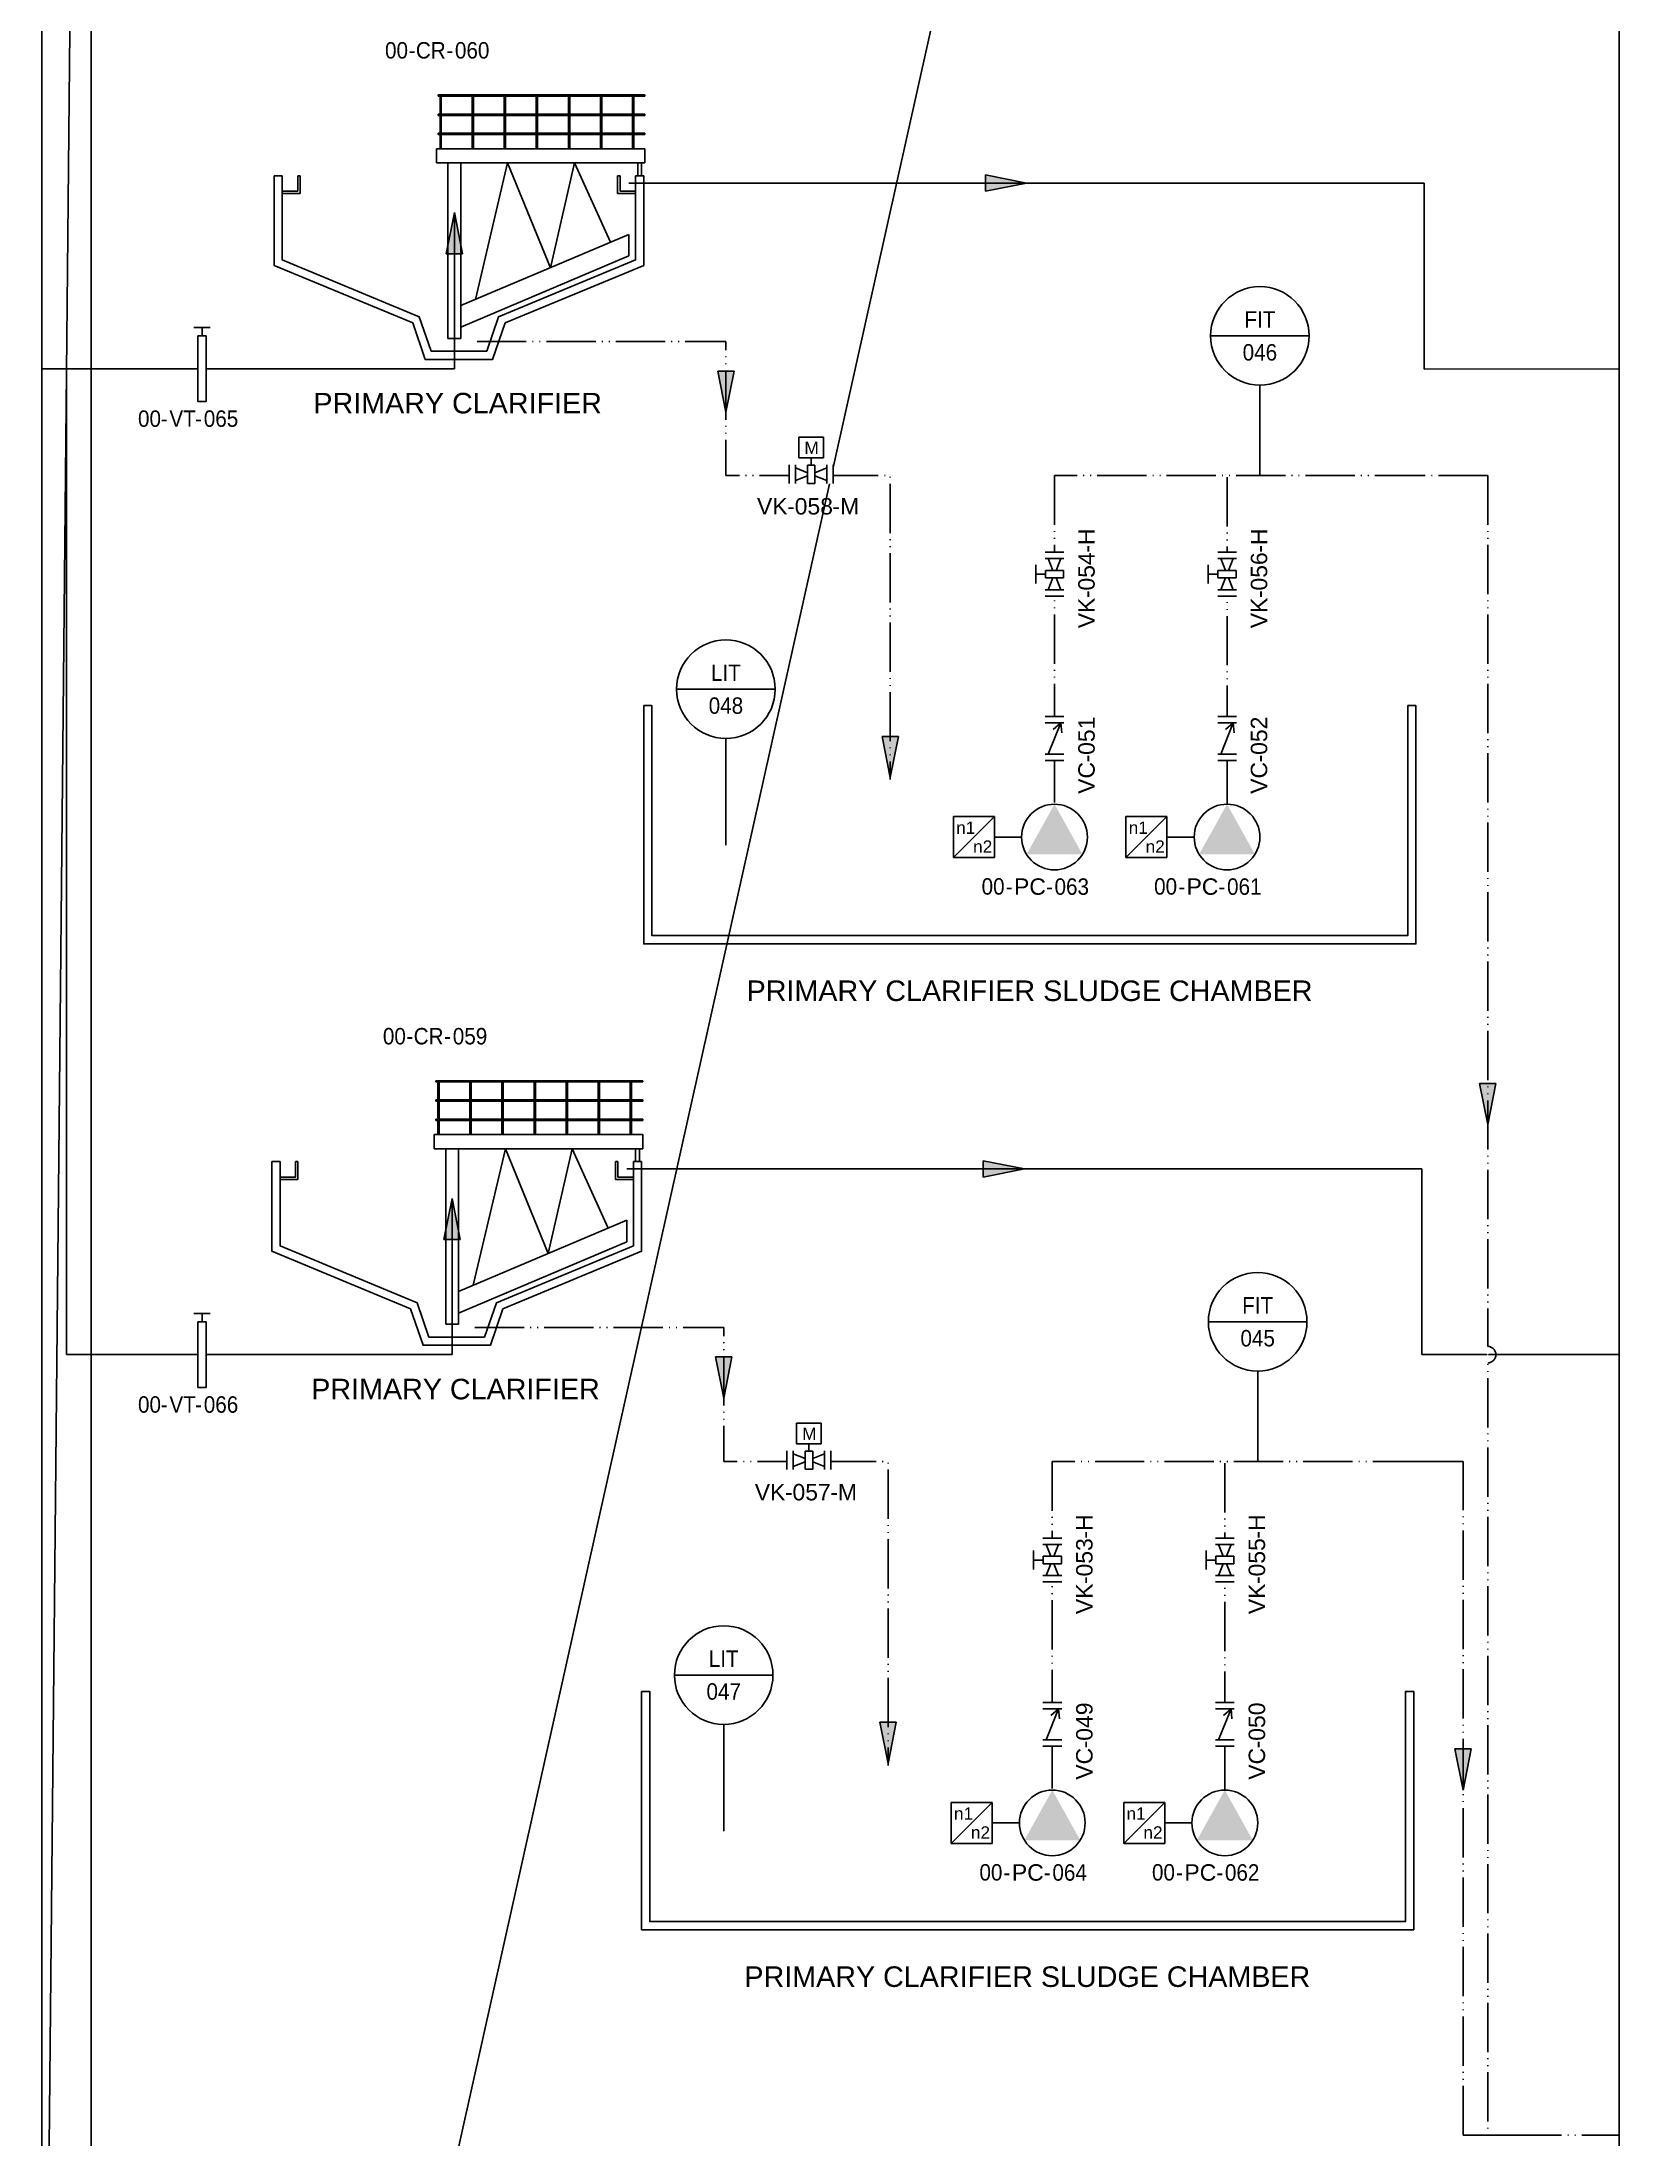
# Model space of a CAD drawing. Extents: x 0 to 288, y 0 to 834.
# Drawn here: x 0 to 192, y 202 to 456.8 of the extents above; entities that cross this region are included whole.
import ezdxf
from ezdxf.enums import TextEntityAlignment as Align

# ---------------------------------------------------------------- set-up
doc = ezdxf.new("R2010")
doc.units = 0
doc.linetypes.add('ACAD_ISO05W100', pattern=[33, 24, -3, 0, -3, 0, -3])
doc.linetypes.add('RefPIDPrimaryClarifier$0$ACAD_ISO05W100', pattern=[33, 24, -3, 0, -3, 0, -3])
doc.layers.get('DEFPOINTS').update_dxf_attribs({"color": 10})
for name, color, linetype in [('equipment', 5, 'Continuous'), ('instrumentation', 4, 'Continuous'), ('RefPIDPrimaryClarifier$0$sewer', 68, 'Continuous'), ('RefPIDPrimaryClarifier$0$sludge', 19, 'RefPIDPrimaryClarifier$0$ACAD_ISO05W100'), ('RefPIDPrimaryClarifier$0$Text', 7, 'Continuous'), ('sludge', 19, 'ACAD_ISO05W100'), ('unit', 1, 'Continuous'), ('valve', 7, 'Continuous')]:
    doc.layers.add(name, color=color, linetype=linetype)
doc.layers.add('sewer', color=7, linetype='Continuous', true_color=0x1c2600)
doc.styles.add('CentrifugalVFDdrive_Primaryclarifiersludgepump_L$0$Organica', font='arial.ttf')
doc.styles.add('CentrifugalVFDdrive_Primaryclarifiersludgepump_L_SB$0$Organica', font='arial.ttf')
doc.styles.add('ChannelGate_ChannelGate Primary Clarifier$0$Organica', font='arial.ttf')
doc.styles.add('Circularclarifier_Primaryclarifierbridge$0$Organica', font='arial.ttf')
doc.styles.add('RefPIDPrimaryClarifier$0$Organica', font='arial.ttf')
doc.styles.add('RefPIDPrimaryClarifier$0$Standard', font='arial.ttf')

# ---------------------------------------------------------------- blocks, each defined once
blk = doc.blocks.new('break')
blk.add_arc((0, 0), 1, 270, 90)
blk.add_wipeout([(-0.12, -0.11), (-0.12, -0.89), (0, -1), (0.12, -0.89), (0.12, -0.11), (0, 0)])
blk.add_wipeout([(-0.12, 0.11), (-0.12, 0.89), (0, 1), (0.12, 0.89), (0.12, 0.11), (0, 0)])
blk = doc.blocks.new('*U8')
at = {"lineweight": 25, "ltscale": 0.25}
for p, q in [((-44.5, 0), (-43.5, 0)), ((-41.62, 0), (-41.33, 0)), ((-2.38, 0), (-2.68, 0)), ((-0.5, 0), (0.5, 0))]:
    blk.add_line(p, q, dxfattribs=at)
for points in [[(0.5, 0), (0.5, -10.92), (-16.37, -17.93), (-17.9, -22.36), (-22, -22.36), (-26.1, -22.36), (-27.63, -17.93), (-44.5, -10.92), (-44.5, 0)], [(-41.62, 0), (-41.62, -1.88), (-43.5, -1.88)], [(-41.33, 0), (-41.33, -2.17), (-43.5, -2.17)], [(-0.5, 0), (-0.5, -10.25), (-17.17, -17.18), (-18.62, -21.36), (-22, -21.36), (-25.38, -21.36), (-26.83, -17.18), (-43.5, -10.25), (-43.5, 0)], [(-2.68, 0), (-2.68, -2.17), (-0.5, -2.17)], [(-2.38, 0), (-2.38, -1.88), (-0.5, -1.88)]]:
    blk.add_lwpolyline(points, dxfattribs=at)
at = {"flags": 1}
for tag, p, height, style in [('HEIGHT_001', (13.42, -1.81), 2, 'RefPIDPrimaryClarifier$0$Organica'), ('DIAMETER_001', (13.42, -5.02), 2, 'RefPIDPrimaryClarifier$0$Organica'), ('LIQUIDLEVEL_001', (13.42, -8.12), 2, 'RefPIDPrimaryClarifier$0$Organica'), ('VOLUME_001', (13.42, -11.08), 2, 'RefPIDPrimaryClarifier$0$Organica'), ('TR_NAME1_001', (5.8, -40.87), 2.5, 'RefPIDPrimaryClarifier$0$Standard')]:
    blk.add_attdef(tag, p, '', height=height, dxfattribs=dict(at, style=style))
at = {"layer": 'RefPIDPrimaryClarifier$0$Text', "style": 'RefPIDPrimaryClarifier$0$Organica'}
blk.add_attdef('NAME1_001', (-22.62, -28.94), '', height=2.5, dxfattribs=at)
blk = doc.blocks.new('*U12')
at = {"color": 4, "lineweight": 25, "ltscale": 0.25}
for p, q in [((-6, 17), (6, 17)), ((0, 11), (0, -2))]:
    blk.add_line(p, q, dxfattribs=at)
at = {"color": 4}
blk.add_circle((0, 17), 6, dxfattribs=at)
at = {"style": 'RefPIDPrimaryClarifier$0$Organica', "width": 0.9}
for tag, flags, p in [('EQUIP_TYPE', 9, (31.18, 65.35)), ('AREA_CODE', 9, (31.18, 62.35)), ('NOTE', 9, (31.18, 59.35)), ('NOTE_CHINESE', 9, (31.18, 56.35)), ('MODEL', 9, (31.18, 53.35)), ('MANUFACTURE', 9, (31.18, 50.35)), ('SPECIFICATION', 9, (31.18, 47.35)), ('DI', 9, (31.18, 44.35)), ('DO', 9, (31.18, 41.35)), ('AI', 9, (31.18, 38.35)), ('AO', 9, (31.18, 35.35)), ('PB', 9, (31.18, 32.35)), ('PO', 9, (31.18, 29.35)), ('TAG_ID', 8, (0, 19))]:
    blk.add_attdef(tag, text='', height=2, dxfattribs=dict(at, flags=flags)).set_placement(p, align=Align.MIDDLE_CENTER)
at = {"style": 'RefPIDPrimaryClarifier$0$Organica', "width": 0.9, "flags": 8}
blk.add_attdef('TAG_001', (-2.09, 14.01), '', height=2, dxfattribs=at)
blk = doc.blocks.new('*U11')
at = {"color": 4, "lineweight": 25, "ltscale": 0.25}
for p, q in [((-6, 17), (6, 17)), ((0, 11), (0, 0))]:
    blk.add_line(p, q, dxfattribs=at)
at = {"color": 4}
blk.add_circle((0, 17), 6, dxfattribs=at)
at = {"style": 'RefPIDPrimaryClarifier$0$Organica', "width": 0.9}
for tag, flags, p in [('SP_FLUID', 9, (31.18, 71.35)), ('SP_FLOW', 9, (31.18, 68.35)), ('EQUIP_TYPE', 9, (31.18, 65.35)), ('AREA_CODE', 9, (31.18, 62.35)), ('NOTE', 9, (31.18, 59.35)), ('NOTE_CHINESE', 9, (31.18, 56.35)), ('MODEL', 9, (31.18, 53.35)), ('MANUFACTURE', 9, (31.18, 50.35)), ('SPECIFICATION', 9, (31.18, 47.35)), ('DI', 9, (31.18, 44.35)), ('DO', 9, (31.18, 41.35)), ('AI', 9, (31.18, 38.35)), ('AO', 9, (31.18, 35.35)), ('PB', 9, (31.18, 32.35)), ('PO', 9, (31.18, 29.35)), ('TAG_ID', 8, (0, 19))]:
    blk.add_attdef(tag, text='', height=2, dxfattribs=dict(at, flags=flags)).set_placement(p, align=Align.MIDDLE_CENTER)
at = {"style": 'RefPIDPrimaryClarifier$0$Organica', "width": 0.9, "flags": 8}
blk.add_attdef('TAG_001', (-2.09, 14.01), '', height=2, dxfattribs=at)
blk = doc.blocks.new('*U10')
at = {"lineweight": 25, "ltscale": 0.25, "flags": 128}
blk.add_lwpolyline([(0, 29), (0, 0), (94, 0), (94, 29), (93, 29), (93, 1), (1, 1), (1, 29)], close=True, dxfattribs=at)
at = {"flags": 1}
for tag, p, height, style in [('WIDTH_001', (-11.86, 37.99), 2, 'RefPIDPrimaryClarifier$0$Organica'), ('TR_NAME1_001', (41.31, 37.83), 2.5, 'RefPIDPrimaryClarifier$0$Standard'), ('HEIGHT_001', (-11.86, 35.04), 2, 'RefPIDPrimaryClarifier$0$Organica'), ('LENGTH_001', (-11.86, 32.02), 2, 'RefPIDPrimaryClarifier$0$Organica'), ('LIQUIDLEVEL_001', (-11.86, 28.93), 2, 'RefPIDPrimaryClarifier$0$Organica'), ('VOLUME_001', (-11.86, 25.97), 2, 'RefPIDPrimaryClarifier$0$Organica')]:
    blk.add_attdef(tag, p, '', height=height, dxfattribs=dict(at, style=style))
at = {"layer": 'RefPIDPrimaryClarifier$0$Text', "style": 'RefPIDPrimaryClarifier$0$Organica'}
blk.add_attdef('NAME1_001', (46.5, -6.96), '', height=2.5, dxfattribs=at)
blk = doc.blocks.new('*U14')
at = {"insert": (-1.98, -3.9), "char_height": 2, "width": 5.3402, "attachment_point": 6, "style": 'RefPIDPrimaryClarifier$0$Organica'}
blk.add_mtext('-', dxfattribs=at)
at = {"style": 'RefPIDPrimaryClarifier$0$Organica'}
for tag, flags, p in [('EQUIP_TYPE', 1, (-8.63, 62.54)), ('NOTE', 1, (-8.63, 59.54)), ('NOTE_CHINESE', 1, (-8.63, 56.54)), ('AREA_CODE', 1, (-8.63, 53.54)), ('DI', 1, (-8.63, 50.54)), ('DO', 1, (-8.63, 47.54)), ('AI', 1, (-8.63, 44.54)), ('AO', 1, (-8.63, 41.54)), ('PB', 1, (-8.63, 38.54)), ('PO', 1, (-8.63, 35.54)), ('SP_ACTUATED', 1, (-8.63, 32.54)), ('SIZE', 1, (-8.63, 23.54)), ('MATERIAL', 1, (-8.63, 19.54)), ('PRESSURE', 1, (-8.63, 15.54)), ('TAG', 8, (0.33, -3.9))]:
    blk.add_attdef(tag, text='', height=2, dxfattribs=dict(at, flags=flags)).set_placement(p, align=Align.MIDDLE_CENTER)
blk.add_attdef('TAG_ID', text='', height=2, dxfattribs=at).set_placement((-2.86, -3.9), align=Align.MIDDLE_RIGHT)
blk.add_wipeout([(-2.67, 1.14), (2.67, 1.14), (2.67, -1.14), (-2.67, -1.14)])
for p, q in [((-2.67, 1.14), (-2.67, -1.14)), ((-1.9, -1.14), (-1.9, 1.14)), ((-1.9, 0.76), (1.9, -0.76)), ((1.9, -0.76), (1.09, 0.17)), ((1.9, -1.14), (1.9, 1.14)), ((2.67, 1.14), (2.67, -1.14)), ((1.9, -0.76), (0.67, -0.87))]:
    blk.add_line(p, q)
blk = doc.blocks.new('*U15')
at = {"char_height": 2, "width": 5.3402, "style": 'RefPIDPrimaryClarifier$0$Organica'}
for s, insert, attachment_point in [('-', (-1.98, -3.9), 6), ('-H', (2.6, -3.9), 4)]:
    blk.add_mtext(s, dxfattribs=dict(at, insert=insert, attachment_point=attachment_point))
at = {"style": 'RefPIDPrimaryClarifier$0$Organica'}
for tag, flags, p in [('EQUIP_TYPE', 1, (-8.63, 62.54)), ('NOTE', 1, (-8.63, 59.54)), ('NOTE_CHINESE', 1, (-8.63, 56.54)), ('AREA_CODE', 1, (-8.63, 53.54)), ('DI', 1, (-8.63, 50.54)), ('DO', 1, (-8.63, 47.54)), ('AI', 1, (-8.63, 44.54)), ('AO', 1, (-8.63, 41.54)), ('PB', 1, (-8.63, 38.54)), ('PO', 1, (-8.63, 35.54)), ('SP_ACTUATED', 1, (-8.63, 32.54)), ('SIZE', 1, (-8.63, 23.54)), ('MATERIAL', 1, (-8.63, 19.54)), ('PRESSURE', 1, (-8.63, 15.54)), ('TAG', 8, (0.33, -3.9))]:
    blk.add_attdef(tag, text='', height=2, dxfattribs=dict(at, flags=flags)).set_placement(p, align=Align.MIDDLE_CENTER)
blk.add_attdef('TAG_ID', text='', height=2, dxfattribs=at).set_placement((-2.86, -3.9), align=Align.MIDDLE_RIGHT)
blk.add_wipeout([(-2.67, 1.14), (2.67, 1.14), (2.67, -1.14), (-2.67, -1.14)])
for p, q in [((-2.67, 1.14), (-2.67, -1.14)), ((-1.9, -1.14), (-1.9, 1.14)), ((-0.46, 0.19), (-1.9, 0.76)), ((1.14, 2.29), (-1.14, 2.29)), ((-0.46, -1.11), (-0.46, 1.11)), ((-0.46, 1.11), (0.46, 1.11)), ((0, 1.11), (0, 2.29)), ((0.46, -1.11), (0.46, 1.11)), ((0.46, 0.19), (1.9, 0.76)), ((1.9, -1.14), (1.9, 1.14)), ((2.67, 1.14), (2.67, -1.14)), ((-1.9, -0.76), (-0.46, -0.19)), ((-0.46, -1.11), (0.46, -1.11)), ((1.9, -0.76), (0.46, -0.19))]:
    blk.add_line(p, q)
blk = doc.blocks.new('*U16')
at = {"char_height": 2, "width": 5.3402, "style": 'RefPIDPrimaryClarifier$0$Organica'}
for s, insert, attachment_point in [('-', (-1.98, -3.9), 6), ('-H', (2.6, -3.9), 4)]:
    blk.add_mtext(s, dxfattribs=dict(at, insert=insert, attachment_point=attachment_point))
at = {"style": 'RefPIDPrimaryClarifier$0$Organica'}
for tag, flags, p in [('EQUIP_TYPE', 1, (-8.63, 62.54)), ('NOTE', 1, (-8.63, 59.54)), ('NOTE_CHINESE', 1, (-8.63, 56.54)), ('AREA_CODE', 1, (-8.63, 53.54)), ('DI', 1, (-8.63, 50.54)), ('DO', 1, (-8.63, 47.54)), ('AI', 1, (-8.63, 44.54)), ('AO', 1, (-8.63, 41.54)), ('PB', 1, (-8.63, 38.54)), ('PO', 1, (-8.63, 35.54)), ('SP_ACTUATED', 1, (-8.63, 32.54)), ('SIZE', 1, (-8.63, 23.54)), ('MATERIAL', 1, (-8.63, 19.54)), ('PRESSURE', 1, (-8.63, 15.54)), ('TAG', 8, (0.33, -3.9))]:
    blk.add_attdef(tag, text='', height=2, dxfattribs=dict(at, flags=flags)).set_placement(p, align=Align.MIDDLE_CENTER)
blk.add_attdef('TAG_ID', text='', height=2, dxfattribs=at).set_placement((-2.86, -3.9), align=Align.MIDDLE_RIGHT)
blk.add_wipeout([(-2.67, 1.14), (2.67, 1.14), (2.67, -1.14), (-2.67, -1.14)])
for p, q in [((-2.67, 1.14), (-2.67, -1.14)), ((-1.9, -1.14), (-1.9, 1.14)), ((-0.46, 0.19), (-1.9, 0.76)), ((1.14, 2.29), (-1.14, 2.29)), ((-0.46, -1.11), (-0.46, 1.11)), ((-0.46, 1.11), (0.46, 1.11)), ((0, 1.11), (0, 2.29)), ((0.46, -1.11), (0.46, 1.11)), ((0.46, 0.19), (1.9, 0.76)), ((1.9, -1.14), (1.9, 1.14)), ((2.67, 1.14), (2.67, -1.14)), ((-1.9, -0.76), (-0.46, -0.19)), ((-0.46, -1.11), (0.46, -1.11)), ((1.9, -0.76), (0.46, -0.19))]:
    blk.add_line(p, q)
blk = doc.blocks.new('*U17')
blk.add_line((1.5, 4.5), (-1.5, 4.5))
at = {"style": 'RefPIDPrimaryClarifier$0$Organica'}
blk.add_text('M', height=1.5, dxfattribs=at).set_placement((-0.82, 2.47))
at = {"char_height": 2, "width": 5.3402, "style": 'RefPIDPrimaryClarifier$0$Organica'}
for s, insert, attachment_point in [('-', (-1.98, -3.9), 6), ('-M', (2.6, -3.9), 4)]:
    blk.add_mtext(s, dxfattribs=dict(at, insert=insert, attachment_point=attachment_point))
at = {"style": 'RefPIDPrimaryClarifier$0$Organica'}
for tag, flags, p in [('EQUIP_TYPE', 1, (-8.63, 62.54)), ('NOTE', 1, (-8.63, 59.54)), ('NOTE_CHINESE', 1, (-8.63, 56.54)), ('AREA_CODE', 1, (-8.63, 53.54)), ('DI', 1, (-8.63, 50.54)), ('DO', 1, (-8.63, 47.54)), ('AI', 1, (-8.63, 44.54)), ('AO', 1, (-8.63, 41.54)), ('PB', 1, (-8.63, 38.54)), ('PO', 1, (-8.63, 35.54)), ('SP_ACTUATED', 1, (-8.63, 32.54)), ('SIZE', 1, (-8.63, 23.54)), ('MATERIAL', 1, (-8.63, 19.54)), ('PRESSURE', 1, (-8.63, 15.54)), ('TAG', 8, (0.33, -3.9))]:
    blk.add_attdef(tag, text='', height=2, dxfattribs=dict(at, flags=flags)).set_placement(p, align=Align.MIDDLE_CENTER)
blk.add_attdef('TAG_ID', text='', height=2, dxfattribs=at).set_placement((-2.86, -3.9), align=Align.MIDDLE_RIGHT)
blk.add_wipeout([(-2.67, 1.14), (2.67, 1.14), (2.67, -1.14), (-2.67, -1.14)])
for p, q in [((-1.5, 4.5), (-1.5, 2)), ((1.5, 2), (1.5, 4.5)), ((-2.67, 1.14), (-2.67, -1.14)), ((-1.9, -1.14), (-1.9, 1.14)), ((-0.46, 0.19), (-1.9, 0.76)), ((-1.5, 2), (0, 2)), ((-0.46, -1.11), (-0.46, 1.11)), ((-0.46, 1.11), (0.46, 1.11)), ((0, 2), (1.5, 2)), ((0, 2), (0, 1.11)), ((0.46, -1.11), (0.46, 1.11)), ((0.46, 0.19), (1.9, 0.76)), ((1.9, -1.14), (1.9, 1.14)), ((2.67, 1.14), (2.67, -1.14)), ((-1.9, -0.76), (-0.46, -0.19)), ((-0.46, -1.11), (0.46, -1.11)), ((1.9, -0.76), (0.46, -0.19))]:
    blk.add_line(p, q)
blk = doc.blocks.new('*U26')
for p, q in [((0.5, 9), (-0.5, 9)), ((0.5, 8), (0.5, 9)), ((0.5, 9), (1.5, 9))]:
    blk.add_line(p, q)
blk.add_lwpolyline([(0, 8), (1, 8), (1, 0), (0, 0)], close=True)
at = {"char_height": 2, "width": 5.3402, "attachment_point": 6, "line_spacing_factor": 0.9, "style": 'ChannelGate_ChannelGate Primary Clarifier$0$Organica'}
for insert in [(-3.7, -2.07), (0.5, -2.07)]:
    blk.add_mtext('{\\W0.9;-}', dxfattribs=dict(at, insert=insert))
at = {"style": 'ChannelGate_ChannelGate Primary Clarifier$0$Organica', "flags": 1}
for tag, p in [('EQUIP_TYPE', (37.6, 83.28)), ('NOTE', (37.6, 80.28)), ('NOTE_CHINESE', (37.6, 77.28)), ('MATERIAL_FRAME', (37.6, 74.17)), ('MATERIAL_STEM', (37.6, 71.17)), ('MATERIAL_BODY', (37.6, 68.17)), ('MATERIAL_SEALING', (37.6, 65.17)), ('MODEL', (37.6, 55.86)), ('MANUFACTURE', (37.6, 52.75)), ('UNIT_WATER_LEVEL', (37.76, 49.29)), ('UNIT_CHANNELH', (37.76, 46.29)), ('UNIT_CHANNELW', (37.76, 43.5)), ('SP_WATER_LEVEL', (37.76, 40.5)), ('SP_CHANNELW', (37.76, 37.5)), ('SP_CHANNELH', (37.76, 34.29)), ('STB_DTY', (37.76, 31.29)), ('PROCESSUNITAREA', (37.76, 27.66))]:
    blk.add_attdef(tag, text='', height=2, dxfattribs=at).set_placement(p, align=Align.MIDDLE_CENTER)
at = {"style": 'ChannelGate_ChannelGate Primary Clarifier$0$Organica', "width": 0.9}
blk.add_attdef('AREA_CODE', text='', height=2, dxfattribs=at).set_placement((-4.5, -2.07), align=Align.MIDDLE_RIGHT)
at = {"style": 'ChannelGate_ChannelGate Primary Clarifier$0$Organica', "width": 0.9, "flags": 8}
blk.add_attdef('TAG', text='', height=2, dxfattribs=at).set_placement((2.81, -2.07), align=Align.MIDDLE_CENTER)
blk.add_wipeout([(0, 8), (1, 8), (1, 0), (0, 0)])
for p, q in [((0, 8), (1, 8)), ((0, 0), (0, 8)), ((1, 0), (1, 8)), ((0, 0), (1, 0))]:
    blk.add_line(p, q)
at = {"style": 'ChannelGate_ChannelGate Primary Clarifier$0$Organica', "width": 0.9}
blk.add_attdef('TAG_ID', text='', height=2, dxfattribs=at).set_placement((-0.26, -2.07), align=Align.MIDDLE_RIGHT)
blk = doc.blocks.new('*U19')
for p, q in [((-24.54, 9.84), (0.64, 9.84)), ((-24.54, 9.69), (-24.54, 9.84)), ((0.64, 9.69), (-24.54, 9.69)), ((-24.3, 7.5), (-24.3, 9.69)), ((-24.15, 7.5), (-24.15, 9.69)), ((-20.4, 7.5), (-20.4, 9.69)), ((-20.24, 7.5), (-20.24, 9.69)), ((-16.49, 7.5), (-16.49, 9.69)), ((-16.34, 7.5), (-16.34, 9.69)), ((-12.59, 7.5), (-12.59, 9.69)), ((-12.43, 7.5), (-12.43, 9.69)), ((-8.68, 7.5), (-8.68, 9.69)), ((-8.52, 7.5), (-8.52, 9.69)), ((-4.77, 7.5), (-4.77, 9.69)), ((-4.62, 7.5), (-4.62, 9.69)), ((-0.87, 7.5), (-0.87, 9.69)), ((-0.71, 7.5), (-0.71, 9.69)), ((0.64, 9.69), (0.64, 9.84)), ((-24.54, 7.5), (0.64, 7.5)), ((-24.54, 7.34), (-24.54, 7.5)), ((0.64, 7.34), (-24.54, 7.34)), ((-24.54, 5.16), (0.64, 5.16)), ((-24.54, 5), (-24.54, 5.16)), ((-24.3, 5.16), (-24.3, 7.34)), ((-24.15, 5.16), (-24.15, 7.34)), ((-20.4, 5.16), (-20.4, 7.34)), ((-20.24, 5.16), (-20.24, 7.34)), ((-16.49, 5.16), (-16.49, 7.34)), ((-16.34, 5.16), (-16.34, 7.34)), ((-12.59, 5.16), (-12.59, 7.34)), ((-12.43, 5.16), (-12.43, 7.34)), ((-8.68, 5.16), (-8.68, 7.34)), ((-8.52, 5.16), (-8.52, 7.34)), ((-4.77, 5.16), (-4.77, 7.34)), ((-4.62, 5.16), (-4.62, 7.34)), ((-0.87, 5.16), (-0.87, 7.34)), ((-0.71, 5.16), (-0.71, 7.34)), ((0.64, 7.34), (0.64, 7.5)), ((0.64, 5), (0.64, 5.16)), ((-24.75, 1.56), (-24.75, 3.28)), ((-24.75, 3.28), (0.64, 3.28)), ((0.64, 5), (-24.54, 5)), ((-24.3, 3.28), (-24.3, 5)), ((-24.15, 3.28), (-24.15, 5)), ((-20.4, 3.28), (-20.4, 5)), ((-20.24, 3.28), (-20.24, 5)), ((-16.49, 3.28), (-16.49, 5)), ((-16.34, 3.28), (-16.34, 5)), ((-12.59, 3.28), (-12.59, 5)), ((-12.43, 3.28), (-12.43, 5)), ((-8.68, 3.28), (-8.68, 5)), ((-8.52, 3.28), (-8.52, 5)), ((-4.77, 3.28), (-4.77, 5)), ((-4.62, 3.28), (-4.62, 5)), ((-0.87, 3.28), (-0.87, 5)), ((-0.71, 3.28), (-0.71, 5)), ((0.64, 3.28), (0.64, 1.56)), ((0.64, 1.56), (-24.75, 1.56)), ((-23.34, -19.8), (-23.34, 1.56)), ((-21.77, -19.8), (-21.77, 1.56)), ((-19.99, -15.06), (-16.08, 1.56)), ((-16.08, 1.56), (-10.87, -11.2)), ((-10.87, -11.2), (-7.93, 1.56)), ((-3.56, -8.1), (-7.93, 1.56)), ((-0.24, 1.56), (-0.24, 0)), ((-0.24, 0), (0.24, 0)), ((0.24, 1.56), (0.24, 0)), ((-1.31, -7.15), (-21.77, -15.82)), ((-1.31, -9.77), (-1.31, -7.15)), ((-1.31, -9.77), (-21.77, -18.44)), ((-23.34, -19.8), (-21.77, -19.8))]:
    blk.add_line(p, q)
at = {"char_height": 2, "width": 5.3402, "attachment_point": 6, "line_spacing_factor": 0.9, "style": 'Circularclarifier_Primaryclarifierbridge$0$Organica'}
for insert in [(-27.29, 15.26), (-22.69, 15.26)]:
    blk.add_mtext('{\\W0.9;-}', dxfattribs=dict(at, insert=insert))
at = {"style": 'Circularclarifier_Primaryclarifierbridge$0$Organica', "flags": 1}
for tag, p in [('EQUIP_TYPE', (6.65, 91.97)), ('NOTE', (6.65, 88.97)), ('NOTE_CHINESE', (6.65, 85.97)), ('UNIT_CLARIFIER_DIA', (6.65, 82.97)), ('UNIT_OPERATIONAL_LEVEL', (6.65, 79.97)), ('UNIT_FREE_BOARD', (6.65, 76.97)), ('SP_CLARIFIER_DIA', (6.65, 73.97)), ('SP_OPERATIONAL_LEVEL', (6.65, 70.97)), ('SP_FREE_BOARD', (6.65, 67.97)), ('MATERIAL_SUBSURFACE', (6.65, 64.97)), ('MATERIAL_ABOVE', (6.65, 61.87)), ('INSTALLED_POWER', (6.65, 58.67)), ('CONSUMED_POWER', (6.65, 55.67)), ('MODEL', (6.65, 52.55)), ('MANUFACTURE', (6.65, 49.45)), ('STB_DTY', (6.77, 46.71)), ('RUNNINGHOURS', (7.9, 43.66)), ('DI', (7.9, 40.66)), ('DO', (7.9, 37.66)), ('AI', (7.9, 34.66)), ('AO', (7.9, 31.66)), ('PO', (7.9, 28.66)), ('PB', (7.9, 25.66)), ('PROCESSUNITAREA', (7.9, 22.23))]:
    blk.add_attdef(tag, text='', height=2, dxfattribs=at).set_placement(p, align=Align.MIDDLE_CENTER)
at = {"style": 'Circularclarifier_Primaryclarifierbridge$0$Organica', "width": 0.9}
for tag, p in [('AREA_CODE', (-28.19, 15.26)), ('TAG_ID', (-23.61, 15.26))]:
    blk.add_attdef(tag, text='', height=2, dxfattribs=at).set_placement(p, align=Align.MIDDLE_RIGHT)
at = {"style": 'Circularclarifier_Primaryclarifierbridge$0$Organica', "width": 0.9, "flags": 8}
blk.add_attdef('TAG', text='', height=2, dxfattribs=at).set_placement((-20.38, 15.26), align=Align.MIDDLE_CENTER)
blk = doc.blocks.new('*U3821')
for p, q in [((-7.31, 2.5), (-12.31, 2.5)), ((-12.31, 2.5), (-12.31, -2.5)), ((-12.31, -2.5), (-7.31, 2.5)), ((-7.31, -2.5), (-7.31, 2.5)), ((-12.31, -2.5), (-7.31, -2.5)), ((-7.31, 0), (-4, 0))]:
    blk.add_line(p, q)
blk.add_circle((0, 0), 4)
blk.add_solid([(-3.4, -2.11), (0, 4), (3.4, -2.11)])
at = {"style": 'CentrifugalVFDdrive_Primaryclarifiersludgepump_L_SB$0$Organica'}
for s, p in [('n1', (-11.97, 0.39)), ('n2', (-9.91, -1.91))]:
    blk.add_text(s, height=1.5, dxfattribs=at).set_placement(p)
at = {"char_height": 2, "width": 5.3402, "attachment_point": 6, "line_spacing_factor": 0.9, "style": 'CentrifugalVFDdrive_Primaryclarifiersludgepump_L_SB$0$Organica'}
for insert in [(-5.1, -6.03), (-0.2, -6.03)]:
    blk.add_mtext('{\\W0.9;-}', dxfattribs=dict(at, insert=insert))
at = {"style": 'CentrifugalVFDdrive_Primaryclarifiersludgepump_L_SB$0$Organica', "flags": 1}
for tag, p in [('PUMP_TYPE', (-13.95, 99.74)), ('NOTE', (-13.95, 96.74)), ('NOTE_CHINESE', (-13.95, 93.74)), ('MATERIAL_HOUSING', (-13.95, 90.64)), ('MATERIAL_IMPELLER', (-13.95, 87.64)), ('MATERIAL_SCREW', (-13.95, 84.64)), ('INSTALLED_POWER', (-13.95, 81.43)), ('CONSUMED_POWER', (-13.95, 78.43)), ('MODEL', (-13.95, 75.32)), ('MANUFACTURE', (-13.95, 72.21)), ('UNIT_CAPACITY', (-13.42, 69.06)), ('SP_CAPACITY', (-13.42, 66.16)), ('UNIT_HEAD', (-13.42, 63.06)), ('SP_HEAD', (-13.42, 60.06)), ('INSTALLATION', (-13.42, 56.95)), ('STB_DTY', (-13.42, 53.63)), ('RUNNINGHOURS', (-13.42, 50.63)), ('FC-MAN', (-13.85, 47.7)), ('FC-MOD', (-13.85, 44.6)), ('DI', (-13.85, 41.6)), ('DO', (-13.85, 38.6)), ('AI', (-13.85, 35.6)), ('AO', (-13.85, 32.6)), ('PB', (-13.85, 29.6)), ('PO', (-13.85, 26.6))]:
    blk.add_attdef(tag, text='', height=2, dxfattribs=at).set_placement(p, align=Align.MIDDLE_CENTER)
at = {"style": 'CentrifugalVFDdrive_Primaryclarifiersludgepump_L_SB$0$Organica', "width": 0.9}
blk.add_attdef('AREA_CODE', text='', height=2, dxfattribs=at).set_placement((-6.07, -6.01), align=Align.MIDDLE_RIGHT)
at = {"style": 'CentrifugalVFDdrive_Primaryclarifiersludgepump_L_SB$0$Organica'}
blk.add_attdef('TAG_ID', text='', height=2, dxfattribs=at).set_placement((-1.04, -6.03), align=Align.MIDDLE_RIGHT)
at = {"style": 'CentrifugalVFDdrive_Primaryclarifiersludgepump_L_SB$0$Organica', "width": 0.9, "flags": 8}
blk.add_attdef('TAG', text='', height=2, dxfattribs=at).set_placement((2.11, -6.03), align=Align.MIDDLE_CENTER)
blk = doc.blocks.new('*U4223')
for p, q in [((-7.31, 2.5), (-12.31, 2.5)), ((-12.31, 2.5), (-12.31, -2.5)), ((-12.31, -2.5), (-7.31, 2.5)), ((-7.31, -2.5), (-7.31, 2.5)), ((-12.31, -2.5), (-7.31, -2.5)), ((-7.31, 0), (-4, 0))]:
    blk.add_line(p, q)
blk.add_circle((0, 0), 4)
blk.add_solid([(-3.4, -2.11), (0, 4), (3.4, -2.11)])
at = {"style": 'CentrifugalVFDdrive_Primaryclarifiersludgepump_L$0$Organica'}
for s, p in [('n1', (-11.97, 0.39)), ('n2', (-9.91, -1.91))]:
    blk.add_text(s, height=1.5, dxfattribs=at).set_placement(p)
at = {"char_height": 2, "width": 5.3402, "attachment_point": 6, "line_spacing_factor": 0.9, "style": 'CentrifugalVFDdrive_Primaryclarifiersludgepump_L$0$Organica'}
for insert in [(-5.1, -6.03), (-0.2, -6.03)]:
    blk.add_mtext('{\\W0.9;-}', dxfattribs=dict(at, insert=insert))
at = {"style": 'CentrifugalVFDdrive_Primaryclarifiersludgepump_L$0$Organica', "flags": 1}
for tag, p in [('PUMP_TYPE', (-13.95, 99.74)), ('NOTE', (-13.95, 96.74)), ('NOTE_CHINESE', (-13.95, 93.74)), ('MATERIAL_HOUSING', (-13.95, 90.64)), ('MATERIAL_IMPELLER', (-13.95, 87.64)), ('MATERIAL_SCREW', (-13.95, 84.64)), ('INSTALLED_POWER', (-13.95, 81.43)), ('CONSUMED_POWER', (-13.95, 78.43)), ('MODEL', (-13.95, 75.32)), ('MANUFACTURE', (-13.95, 72.21)), ('UNIT_CAPACITY', (-13.42, 69.06)), ('SP_CAPACITY', (-13.42, 66.16)), ('UNIT_HEAD', (-13.42, 63.06)), ('SP_HEAD', (-13.42, 60.06)), ('INSTALLATION', (-13.42, 56.95)), ('STB_DTY', (-13.42, 53.63)), ('RUNNINGHOURS', (-13.42, 50.63)), ('FC-MAN', (-13.85, 47.7)), ('FC-MOD', (-13.85, 44.6)), ('DI', (-13.85, 41.6)), ('DO', (-13.85, 38.6)), ('AI', (-13.85, 35.6)), ('AO', (-13.85, 32.6)), ('PB', (-13.85, 29.6)), ('PO', (-13.85, 26.6)), ('PROCESSUNITAREA', (-13.85, 23.6))]:
    blk.add_attdef(tag, text='', height=2, dxfattribs=at).set_placement(p, align=Align.MIDDLE_CENTER)
at = {"style": 'CentrifugalVFDdrive_Primaryclarifiersludgepump_L$0$Organica', "width": 0.9}
blk.add_attdef('AREA_CODE', text='', height=2, dxfattribs=at).set_placement((-6.07, -6.01), align=Align.MIDDLE_RIGHT)
at = {"style": 'CentrifugalVFDdrive_Primaryclarifiersludgepump_L$0$Organica'}
blk.add_attdef('TAG_ID', text='', height=2, dxfattribs=at).set_placement((-1.04, -6.03), align=Align.MIDDLE_RIGHT)
at = {"style": 'CentrifugalVFDdrive_Primaryclarifiersludgepump_L$0$Organica', "width": 0.9, "flags": 8}
blk.add_attdef('TAG', text='', height=2, dxfattribs=at).set_placement((2.11, -6.03), align=Align.MIDDLE_CENTER)
blk = doc.blocks.new('*U5')
at = {"layer": 'DEFPOINTS'}
blk.add_line((0, -306), (6, 306), dxfattribs=at)
at = {"layer": 'DEFPOINTS', "flags": 128}
blk.add_lwpolyline([(0, 306), (6, 306), (6, -306), (0, -306)], close=True, dxfattribs=at)
blk = doc.blocks.new('*U27')
at = {"layer": 'DEFPOINTS'}
blk.add_line((0, -417), (186, 417), dxfattribs=at)
at = {"layer": 'DEFPOINTS', "flags": 128}
blk.add_lwpolyline([(0, 417), (186, 417), (186, -417), (0, -417)], close=True, dxfattribs=at)

msp = doc.modelspace()

# ---------------------------------------------------------------- hatches: boundary and pattern name
for points in [[(114.87, 440.6), (119.87, 439.6), (114.87, 438.6)], [(49.21, 431), (50.21, 436), (51.21, 431)], [(84.27, 416.72), (83.27, 411.72), (82.27, 416.72)], [(104.27, 372.25), (103.27, 367.25), (102.27, 372.25)], [(175, 330), (176, 325), (177, 330)], [(114.6, 320.6), (119.6, 319.6), (114.6, 318.6)], [(48.94, 311), (49.94, 316), (50.94, 311)], [(84, 296.72), (83, 291.72), (82, 296.72)], [(104, 252.25), (103, 247.25), (102, 252.25)], [(172, 249), (173, 244), (174, 249)]]:
    msp.add_hatch(color=256).paths.add_polyline_path(points)

# ---------------------------------------------------------------- linework, layer by layer
at = {"lineweight": 25, "ltscale": 0.25}
for points in [[(114.87, 440.6), (119.87, 439.6)], [(114.87, 438.6), (114.87, 440.6)], [(119.87, 439.6), (114.87, 438.6)], [(49.21, 431), (50.21, 436)], [(50.21, 436), (51.21, 431)], [(51.21, 431), (49.21, 431)], [(83.27, 411.72), (82.27, 416.72)], [(82.27, 416.72), (84.27, 416.72)], [(84.27, 416.72), (83.27, 411.72)], [(103.27, 367.25), (102.27, 372.25)], [(102.27, 372.25), (104.27, 372.25)], [(104.27, 372.25), (103.27, 367.25)], [(114.6, 320.6), (119.6, 319.6)], [(114.6, 318.6), (114.6, 320.6)], [(119.6, 319.6), (114.6, 318.6)], [(48.94, 311), (49.94, 316)], [(49.94, 316), (50.94, 311)], [(50.94, 311), (48.94, 311)], [(83, 291.72), (82, 296.72)], [(82, 296.72), (84, 296.72)], [(84, 296.72), (83, 291.72)], [(103, 247.25), (102, 252.25)], [(102, 252.25), (104, 252.25)], [(104, 252.25), (103, 247.25)]]:
    msp.add_lwpolyline(points, dxfattribs=at)
for points in [[(175, 330), (176, 325)], [(177, 330), (175, 330)], [(176, 325), (177, 330)], [(172, 249), (173, 244)], [(174, 249), (172, 249)], [(173, 244), (174, 249)]]:
    msp.add_lwpolyline(points)
at = {"layer": 'RefPIDPrimaryClarifier$0$sewer', "lineweight": 25, "ltscale": 0.25}
for p, q in [((71.47, 439.6), (168.27, 439.6)), ((50.21, 417), (50.21, 436)), ((28.27, 417), (50.21, 417)), ((71.2, 319.6), (168, 319.6)), ((49.94, 297), (49.94, 316)), ((28, 297), (49.94, 297))]:
    msp.add_line(p, q, dxfattribs=at)
at = {"layer": 'RefPIDPrimaryClarifier$0$sludge', "lineweight": 25, "ltscale": 0.25}
for p, q in [((168.27, 404), (123.27, 404)), ((123.27, 404), (123.27, 364)), ((168, 284), (123, 284)), ((123, 284), (123, 244))]:
    msp.add_line(p, q, dxfattribs=at)
at = {"layer": 'RefPIDPrimaryClarifier$0$sludge', "lineweight": 25, "ltscale": 0.25, "flags": 128}
for points in [[(52.97, 420.3), (83.27, 420.3), (83.27, 404), (103.27, 404), (103.27, 367)], [(144.27, 364), (144.27, 404)], [(52.7, 300.3), (83, 300.3), (83, 284), (103, 284), (103, 247)], [(144, 244), (144, 284)]]:
    msp.add_lwpolyline(points, dxfattribs=at)
at = {"layer": 'sewer', "lineweight": 25, "ltscale": 0.25}
for p, q in [((168.27, 439.6), (168.27, 416.96)), ((6, 417), (28.27, 417)), ((168.27, 416.96), (192, 417)), ((168, 319.6), (168, 297)), ((6, 297), (28, 297)), ((168, 297), (192, 297))]:
    msp.add_line(p, q, dxfattribs=at)
at = {"layer": 'sewer'}
for p, q in [((0, 417), (3, 417)), ((3, 417), (3, 357)), ((3, 417), (6, 417)), ((3, 357), (3, 297)), ((3, 297), (6, 297))]:
    msp.add_line(p, q, dxfattribs=at)
at = {"layer": 'sludge', "lineweight": 25, "ltscale": 0.25}
for p, q in [((176, 404), (168, 404)), ((176, 404), (176, 202)), ((173, 284), (168, 284)), ((173, 202), (173, 284)), ((173, 202), (176, 202)), ((176, 202), (179, 202))]:
    msp.add_line(p, q, dxfattribs=at)
at = {"layer": 'sludge', "lineweight": 25, "ltscale": 0.25, "flags": 128}
msp.add_lwpolyline([(179, 202), (192, 202)], dxfattribs=at)

# ---------------------------------------------------------------- block references
at = {"layer": 'DEFPOINTS'}
for name, p in [('*U27', (6, 417)), ('*U5', (0, 417))]:
    msp.add_blockref(name, p, dxfattribs=at)
at = {"layer": 'equipment'}
ref = msp.add_blockref('*U19', (72.77, 440.5), dxfattribs=at)
ref.add_attrib('TAG', '060', dxfattribs={"layer": '0', "height": 2, "style": 'Circularclarifier_Primaryclarifierbridge$0$Organica', "width": 0.9}).set_placement((52.38, 455.76), align=Align.MIDDLE_CENTER)
ref.add_attrib('AREA_CODE', '00', dxfattribs={"layer": '0', "height": 2, "style": 'Circularclarifier_Primaryclarifierbridge$0$Organica', "width": 0.9}).set_placement((44.57, 455.76), align=Align.MIDDLE_RIGHT)
ref.add_attrib('TAG_ID', 'CR', dxfattribs={"layer": '0', "height": 2, "style": 'Circularclarifier_Primaryclarifierbridge$0$Organica', "width": 0.9}).set_placement((49.16, 455.76), align=Align.MIDDLE_RIGHT)
ref = msp.add_blockref('*U19', (72.5, 320.5), dxfattribs=at)
ref.add_attrib('TAG', '059', dxfattribs={"layer": '0', "height": 2, "style": 'Circularclarifier_Primaryclarifierbridge$0$Organica', "width": 0.9}).set_placement((52.12, 335.76), align=Align.MIDDLE_CENTER)
ref.add_attrib('AREA_CODE', '00', dxfattribs={"layer": '0', "height": 2, "style": 'Circularclarifier_Primaryclarifierbridge$0$Organica', "width": 0.9}).set_placement((44.31, 335.76), align=Align.MIDDLE_RIGHT)
ref.add_attrib('TAG_ID', 'CR', dxfattribs={"layer": '0', "height": 2, "style": 'Circularclarifier_Primaryclarifierbridge$0$Organica', "width": 0.9}).set_placement((48.89, 335.76), align=Align.MIDDLE_RIGHT)
at = {"layer": 'instrumentation'}
ref = msp.add_blockref('*U11', (148.27, 404), dxfattribs=at)
ref.add_attrib('TAG', '046', dxfattribs={"layer": '0', "height": 2, "style": 'RefPIDPrimaryClarifier$0$Organica', "width": 0.9}).set_placement((148.27, 419), align=Align.MIDDLE_CENTER)
ref.add_attrib('TAG_ID', 'FIT', dxfattribs={"layer": '0', "height": 2, "style": 'RefPIDPrimaryClarifier$0$Organica', "width": 0.9}).set_placement((148.27, 423), align=Align.MIDDLE_CENTER)
ref = msp.add_blockref('*U12', (83.27, 361), dxfattribs=at)
ref.add_attrib('TAG', '048', dxfattribs={"layer": '0', "height": 2, "style": 'RefPIDPrimaryClarifier$0$Organica', "width": 0.9}).set_placement((83.27, 376), align=Align.MIDDLE_CENTER)
ref.add_attrib('TAG_ID', 'LIT', dxfattribs={"layer": '0', "height": 2, "style": 'RefPIDPrimaryClarifier$0$Organica', "width": 0.9}).set_placement((83.27, 380), align=Align.MIDDLE_CENTER)
ref = msp.add_blockref('*U11', (148, 284), dxfattribs=at)
ref.add_attrib('TAG', '045', dxfattribs={"layer": '0', "height": 2, "style": 'RefPIDPrimaryClarifier$0$Organica', "width": 0.9}).set_placement((148, 299), align=Align.MIDDLE_CENTER)
ref.add_attrib('TAG_ID', 'FIT', dxfattribs={"layer": '0', "height": 2, "style": 'RefPIDPrimaryClarifier$0$Organica', "width": 0.9}).set_placement((148, 303), align=Align.MIDDLE_CENTER)
ref = msp.add_blockref('*U12', (83, 241), dxfattribs=at)
ref.add_attrib('TAG', '047', dxfattribs={"layer": '0', "height": 2, "style": 'RefPIDPrimaryClarifier$0$Organica', "width": 0.9}).set_placement((83, 256), align=Align.MIDDLE_CENTER)
ref.add_attrib('TAG_ID', 'LIT', dxfattribs={"layer": '0', "height": 2, "style": 'RefPIDPrimaryClarifier$0$Organica', "width": 0.9}).set_placement((83, 260), align=Align.MIDDLE_CENTER)
at = {"layer": 'unit'}
ref = msp.add_blockref('*U8', (72.77, 440.5), dxfattribs=at)
ref.add_attrib('NAME1_001', 'PRIMARY CLARIFIER', (33.05, 411.56), dxfattribs={"layer": 'RefPIDPrimaryClarifier$0$Text', "height": 2.5, "style": 'RefPIDPrimaryClarifier$0$Organica'})
ref = msp.add_blockref('*U10', (73.27, 347), dxfattribs=at)
ref.add_attrib('NAME1_001', 'PRIMARY CLARIFIER SLUDGE CHAMBER', (85.79, 340.04), dxfattribs={"layer": 'RefPIDPrimaryClarifier$0$Text', "height": 2.5, "style": 'RefPIDPrimaryClarifier$0$Organica'})
ref = msp.add_blockref('*U8', (72.5, 320.5), dxfattribs=at)
ref.add_attrib('NAME1_001', 'PRIMARY CLARIFIER', (32.79, 291.56), dxfattribs={"layer": 'RefPIDPrimaryClarifier$0$Text', "height": 2.5, "style": 'RefPIDPrimaryClarifier$0$Organica'})
ref = msp.add_blockref('*U10', (73, 227), dxfattribs=at)
ref.add_attrib('NAME1_001', 'PRIMARY CLARIFIER SLUDGE CHAMBER', (85.52, 220.04), dxfattribs={"layer": 'RefPIDPrimaryClarifier$0$Text', "height": 2.5, "style": 'RefPIDPrimaryClarifier$0$Organica'})

# ---------------------------------------------------------------- next in the draw order: block references
at = {"layer": 'equipment'}
ref = msp.add_blockref('*U26', (19, 413), dxfattribs=at)
ref.add_attrib('TAG', '065', dxfattribs={"layer": '0', "height": 2, "style": 'ChannelGate_ChannelGate Primary Clarifier$0$Organica', "width": 0.9}).set_placement((21.81, 410.93), align=Align.MIDDLE_CENTER)
ref.add_attrib('AREA_CODE', '00', dxfattribs={"layer": '0', "height": 2, "style": 'ChannelGate_ChannelGate Primary Clarifier$0$Organica', "width": 0.9}).set_placement((14.5, 410.93), align=Align.MIDDLE_RIGHT)
ref.add_attrib('TAG_ID', 'VT', dxfattribs={"layer": '0', "height": 2, "style": 'ChannelGate_ChannelGate Primary Clarifier$0$Organica', "width": 0.9}).set_placement((18.74, 410.93), align=Align.MIDDLE_RIGHT)
ref = msp.add_blockref('*U26', (19, 293), dxfattribs=at)
ref.add_attrib('TAG', '066', dxfattribs={"layer": '0', "height": 2, "style": 'ChannelGate_ChannelGate Primary Clarifier$0$Organica', "width": 0.9}).set_placement((21.81, 290.93), align=Align.MIDDLE_CENTER)
ref.add_attrib('AREA_CODE', '00', dxfattribs={"layer": '0', "height": 2, "style": 'ChannelGate_ChannelGate Primary Clarifier$0$Organica', "width": 0.9}).set_placement((14.5, 290.93), align=Align.MIDDLE_RIGHT)
ref.add_attrib('TAG_ID', 'VT', dxfattribs={"layer": '0', "height": 2, "style": 'ChannelGate_ChannelGate Primary Clarifier$0$Organica', "width": 0.9}).set_placement((18.74, 290.93), align=Align.MIDDLE_RIGHT)
at = {"layer": 'sludge'}
msp.add_blockref('break', (176, 297), dxfattribs=at)
at = {"layer": 'valve'}
ref = msp.add_blockref('*U17', (93.64, 404.16), dxfattribs=at)
ref.add_attrib('TAG', '058', dxfattribs={"layer": '0', "height": 2, "style": 'RefPIDPrimaryClarifier$0$Organica'}).set_placement((93.97, 400.26), align=Align.MIDDLE_CENTER)
ref.add_attrib('TAG_ID', 'VK', dxfattribs={"layer": '0', "height": 2, "style": 'RefPIDPrimaryClarifier$0$Organica'}).set_placement((90.78, 400.26), align=Align.MIDDLE_RIGHT)
ref = msp.add_blockref('*U15', (123.27, 392), dxfattribs=dict(at, rotation=90))
ref.add_attrib('TAG', '054', dxfattribs={"layer": '0', "height": 2, "rotation": 90, "style": 'RefPIDPrimaryClarifier$0$Organica'}).set_placement((127.16, 392.33), align=Align.MIDDLE_CENTER)
ref.add_attrib('TAG_ID', 'VK', dxfattribs={"layer": '0', "height": 2, "rotation": 90, "style": 'RefPIDPrimaryClarifier$0$Organica'}).set_placement((127.16, 389.14), align=Align.MIDDLE_RIGHT)
ref = msp.add_blockref('*U16', (144.27, 392), dxfattribs=dict(at, rotation=90))
ref.add_attrib('TAG', '056', dxfattribs={"layer": '0', "height": 2, "rotation": 90, "style": 'RefPIDPrimaryClarifier$0$Organica'}).set_placement((148.16, 392.33), align=Align.MIDDLE_CENTER)
ref.add_attrib('TAG_ID', 'VK', dxfattribs={"layer": '0', "height": 2, "rotation": 90, "style": 'RefPIDPrimaryClarifier$0$Organica'}).set_placement((148.16, 389.14), align=Align.MIDDLE_RIGHT)
ref = msp.add_blockref('*U14', (123.27, 372), dxfattribs=dict(at, rotation=90))
ref.add_attrib('TAG', '051', dxfattribs={"layer": '0', "height": 2, "rotation": 90, "style": 'RefPIDPrimaryClarifier$0$Organica'}).set_placement((127.16, 372.33), align=Align.MIDDLE_CENTER)
ref.add_attrib('TAG_ID', 'VC', dxfattribs={"layer": '0', "height": 2, "rotation": 90, "style": 'RefPIDPrimaryClarifier$0$Organica'}).set_placement((127.16, 369.14), align=Align.MIDDLE_RIGHT)
ref = msp.add_blockref('*U14', (144.27, 372), dxfattribs=dict(at, rotation=90))
ref.add_attrib('TAG', '052', dxfattribs={"layer": '0', "height": 2, "rotation": 90, "style": 'RefPIDPrimaryClarifier$0$Organica'}).set_placement((148.16, 372.33), align=Align.MIDDLE_CENTER)
ref.add_attrib('TAG_ID', 'VC', dxfattribs={"layer": '0', "height": 2, "rotation": 90, "style": 'RefPIDPrimaryClarifier$0$Organica'}).set_placement((148.16, 369.14), align=Align.MIDDLE_RIGHT)
ref = msp.add_blockref('*U17', (93.37, 284.16), dxfattribs=at)
ref.add_attrib('TAG', '057', dxfattribs={"layer": '0', "height": 2, "style": 'RefPIDPrimaryClarifier$0$Organica'}).set_placement((93.7, 280.26), align=Align.MIDDLE_CENTER)
ref.add_attrib('TAG_ID', 'VK', dxfattribs={"layer": '0', "height": 2, "style": 'RefPIDPrimaryClarifier$0$Organica'}).set_placement((90.51, 280.26), align=Align.MIDDLE_RIGHT)
ref = msp.add_blockref('*U15', (123, 272), dxfattribs=dict(at, rotation=90))
ref.add_attrib('TAG', '053', dxfattribs={"layer": '0', "height": 2, "rotation": 90, "style": 'RefPIDPrimaryClarifier$0$Organica'}).set_placement((126.9, 272.33), align=Align.MIDDLE_CENTER)
ref.add_attrib('TAG_ID', 'VK', dxfattribs={"layer": '0', "height": 2, "rotation": 90, "style": 'RefPIDPrimaryClarifier$0$Organica'}).set_placement((126.9, 269.14), align=Align.MIDDLE_RIGHT)
ref = msp.add_blockref('*U16', (144, 272), dxfattribs=dict(at, rotation=90))
ref.add_attrib('TAG', '055', dxfattribs={"layer": '0', "height": 2, "rotation": 90, "style": 'RefPIDPrimaryClarifier$0$Organica'}).set_placement((147.9, 272.33), align=Align.MIDDLE_CENTER)
ref.add_attrib('TAG_ID', 'VK', dxfattribs={"layer": '0', "height": 2, "rotation": 90, "style": 'RefPIDPrimaryClarifier$0$Organica'}).set_placement((147.9, 269.14), align=Align.MIDDLE_RIGHT)
ref = msp.add_blockref('*U14', (123, 252), dxfattribs=dict(at, rotation=90))
ref.add_attrib('TAG', '049', dxfattribs={"layer": '0', "height": 2, "rotation": 90, "style": 'RefPIDPrimaryClarifier$0$Organica'}).set_placement((126.9, 252.33), align=Align.MIDDLE_CENTER)
ref.add_attrib('TAG_ID', 'VC', dxfattribs={"layer": '0', "height": 2, "rotation": 90, "style": 'RefPIDPrimaryClarifier$0$Organica'}).set_placement((126.9, 249.14), align=Align.MIDDLE_RIGHT)
ref = msp.add_blockref('*U14', (144, 252), dxfattribs=dict(at, rotation=90))
ref.add_attrib('TAG', '050', dxfattribs={"layer": '0', "height": 2, "rotation": 90, "style": 'RefPIDPrimaryClarifier$0$Organica'}).set_placement((147.9, 252.33), align=Align.MIDDLE_CENTER)
ref.add_attrib('TAG_ID', 'VC', dxfattribs={"layer": '0', "height": 2, "rotation": 90, "style": 'RefPIDPrimaryClarifier$0$Organica'}).set_placement((147.9, 249.14), align=Align.MIDDLE_RIGHT)

# ---------------------------------------------------------------- next in the draw order: block references
at = {"layer": 'equipment'}
ref = msp.add_blockref('*U4223', (123.27, 360), dxfattribs=at)
ref.add_attrib('TAG', '063', dxfattribs={"layer": '0', "height": 2, "style": 'CentrifugalVFDdrive_Primaryclarifiersludgepump_L$0$Organica', "width": 0.9}).set_placement((125.37, 353.97), align=Align.MIDDLE_CENTER)
ref.add_attrib('AREA_CODE', '00', dxfattribs={"layer": '0', "height": 2, "style": 'CentrifugalVFDdrive_Primaryclarifiersludgepump_L$0$Organica', "width": 0.9}).set_placement((117.19, 353.99), align=Align.MIDDLE_RIGHT)
ref.add_attrib('TAG_ID', 'PC', dxfattribs={"layer": '0', "height": 2, "style": 'CentrifugalVFDdrive_Primaryclarifiersludgepump_L$0$Organica'}).set_placement((122.22, 353.97), align=Align.MIDDLE_RIGHT)
ref = msp.add_blockref('*U3821', (144.27, 360), dxfattribs=at)
ref.add_attrib('TAG', '061', dxfattribs={"layer": '0', "height": 2, "style": 'CentrifugalVFDdrive_Primaryclarifiersludgepump_L_SB$0$Organica', "width": 0.9}).set_placement((146.37, 353.97), align=Align.MIDDLE_CENTER)
ref.add_attrib('AREA_CODE', '00', dxfattribs={"layer": '0', "height": 2, "style": 'CentrifugalVFDdrive_Primaryclarifiersludgepump_L_SB$0$Organica', "width": 0.9}).set_placement((138.19, 353.99), align=Align.MIDDLE_RIGHT)
ref.add_attrib('TAG_ID', 'PC', dxfattribs={"layer": '0', "height": 2, "style": 'CentrifugalVFDdrive_Primaryclarifiersludgepump_L_SB$0$Organica'}).set_placement((143.22, 353.97), align=Align.MIDDLE_RIGHT)
ref = msp.add_blockref('*U4223', (123, 240), dxfattribs=at)
ref.add_attrib('TAG', '064', dxfattribs={"layer": '0', "height": 2, "style": 'CentrifugalVFDdrive_Primaryclarifiersludgepump_L$0$Organica', "width": 0.9}).set_placement((125.11, 233.97), align=Align.MIDDLE_CENTER)
ref.add_attrib('AREA_CODE', '00', dxfattribs={"layer": '0', "height": 2, "style": 'CentrifugalVFDdrive_Primaryclarifiersludgepump_L$0$Organica', "width": 0.9}).set_placement((116.93, 233.99), align=Align.MIDDLE_RIGHT)
ref.add_attrib('TAG_ID', 'PC', dxfattribs={"layer": '0', "height": 2, "style": 'CentrifugalVFDdrive_Primaryclarifiersludgepump_L$0$Organica'}).set_placement((121.96, 233.97), align=Align.MIDDLE_RIGHT)
ref = msp.add_blockref('*U3821', (144, 240), dxfattribs=at)
ref.add_attrib('TAG', '062', dxfattribs={"layer": '0', "height": 2, "style": 'CentrifugalVFDdrive_Primaryclarifiersludgepump_L_SB$0$Organica', "width": 0.9}).set_placement((146.11, 233.97), align=Align.MIDDLE_CENTER)
ref.add_attrib('AREA_CODE', '00', dxfattribs={"layer": '0', "height": 2, "style": 'CentrifugalVFDdrive_Primaryclarifiersludgepump_L_SB$0$Organica', "width": 0.9}).set_placement((137.93, 233.99), align=Align.MIDDLE_RIGHT)
ref.add_attrib('TAG_ID', 'PC', dxfattribs={"layer": '0', "height": 2, "style": 'CentrifugalVFDdrive_Primaryclarifiersludgepump_L_SB$0$Organica'}).set_placement((142.96, 233.97), align=Align.MIDDLE_RIGHT)

doc.saveas('drawing.dxf')
